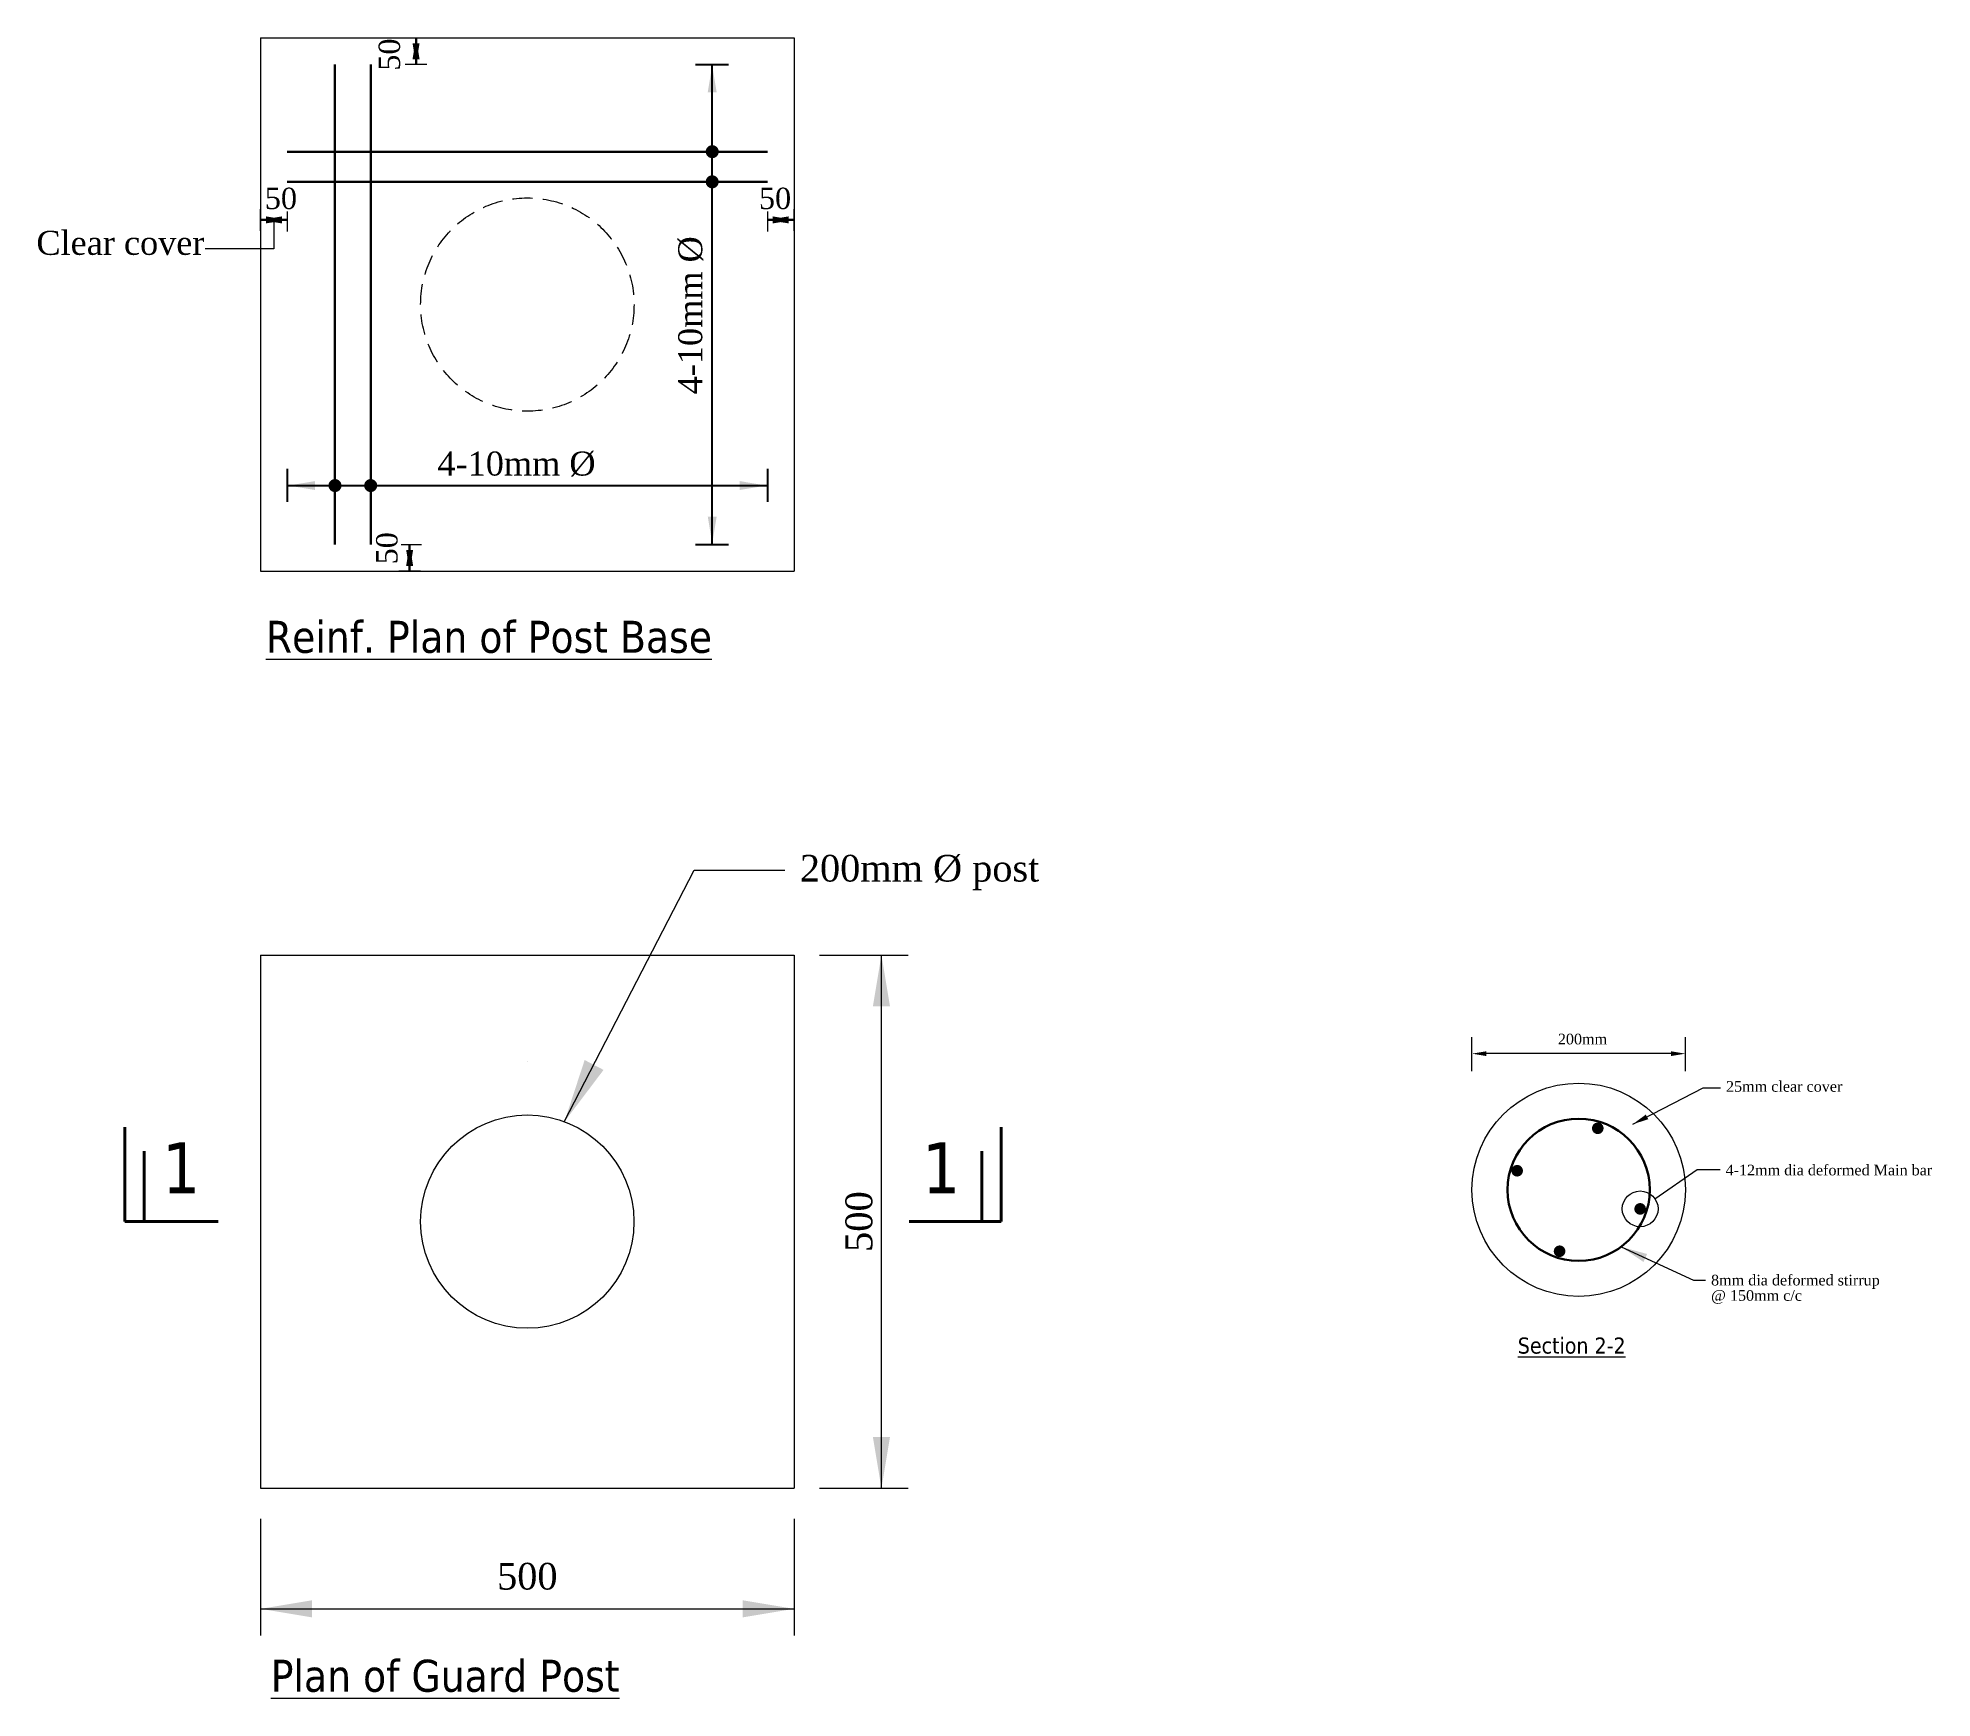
# Model space of a CAD drawing. Header units: millimetres. Extents: x -183654 to -22431, y 150806 to 371175.
# Drawn here: x -28820 to -27044, y 159339 to 160896 of the extents above; entities that cross this region are included whole.
import ezdxf

# ---------------------------------------------------------------- set-up
doc = ezdxf.new("R2010")
doc.units = ezdxf.units.MM
doc.header["$LTSCALE"] = 150
doc.header["$PDMODE"] = 35
doc.linetypes.add('CENTER', pattern=[50.8, 31.75, -6.35, 6.35, -6.35])
doc.linetypes.add('DASHED2', pattern=[9.525, 6.35, -3.175])
for name, color, linetype, lineweight in [('Bar', 5, 'Continuous', 30), ('Dimision', 7, 'Continuous', 9), ('Elevation', 21, 'Continuous', 20), ('Exta line', 70, 'Continuous', 0), ('L.L', 200, 'Continuous', 15), ('Text', 7, 'Continuous', 15)]:
    doc.layers.add(name, color=color, linetype=linetype, lineweight=lineweight)
doc.layers.add('Wall', color=11, linetype='Continuous')
doc.styles.get("Standard").update_dxf_attribs({"font": 'times.ttf'})
doc.styles.add('STYLE2', font='tahoma.ttf', dxfattribs={"height": 100})
doc.dimstyles.new('ISO-25', dxfattribs={"dimtxt": 75, "dimasz": 50, "dimexe": 75, "dimexo": 45.625, "dimgap": 20, "dimtad": 1, "dimtoh": 1, "dimdec": 1, "dimdsep": 46, "dimtxsty": 'Standard', "dimblk": 'DOT', "dimcen": 300, "dimclrd": 256, "dimclre": 256, "dimclrt": 256, "dimadec": 0, "dimazin": 0, "dimtfac": 1, "dimtdec": 1, "dimtix": 1, "dimtmove": 0, "dimatfit": 3, "dimfxl": 75, "dimlwd": -1, "dimarcsym": 0})
doc.dimstyles.get("Standard").update_dxf_attribs({"dimtxt": 100, "dimasz": 80, "dimexe": 80, "dimexo": 70, "dimgap": 30, "dimtad": 1, "dimdec": 1, "dimlfac": -1, "dimzin": 0, "dimdsep": 46, "dimtxsty": 'Standard', "dimblk": 'DOT', "dimcen": 400, "dimadec": 0, "dimazin": 0, "dimtfac": 1, "dimtdec": 1, "dimtix": 1, "dimtofl": 0, "dimtmove": 0, "dimatfit": 3, "dimfxl": 1, "dimtolj": 1, "dimtzin": 0, "dimarcsym": 0})

msp = doc.modelspace()

# ---------------------------------------------------------------- texts
at = {"layer": 'Dimision', "linetype": 'ByBlock', "attachment_point": 5, "rotation": 90}
for s, insert, char_height in [('50', (-28489.9, 160880.34), 20), ('50', (-28492.27, 160417.38), 20), ('\\A1;500', (-28049.71, 159785.95), 25.2)]:
    msp.add_mtext(s, dxfattribs=dict(at, insert=insert, char_height=char_height))
at = {"layer": 'Dimision', "linetype": 'ByBlock', "attachment_point": 5}
for s, insert, char_height in [('50', (-28591.68, 160745.37), 20), ('50', (-28128.48, 160745.37), 20), ('\\A1;500', (-28360.7, 159453.23), 25)]:
    msp.add_mtext(s, dxfattribs=dict(at, insert=insert, char_height=char_height))
at = {"layer": 'Text', "color": 7}
for s, height, p in [('Clear cover', 22.5011, (-28820.91, 160692.57)), ('4-10mm %%C ', 22.5011, (-28444.94, 160485.6)), ('200mm %%C post', 25, (-28105.2, 160104.87)), ('200mm', 10, (-27394.63, 159952.16)), ('25mm clear cover', 10, (-27236.98, 159907.76)), ('8mm dia deformed stirrup ', 10, (-27251.01, 159726.1)), ('@ 150mm c/c ', 10, (-27251.01, 159711.7))]:
    msp.add_text(s, height=height, dxfattribs=at).set_placement(p)
msp.add_text('4-10mm %%C ', height=22.5011, rotation=90, dxfattribs=at).set_placement((-28196.73, 160561.78))
at = {"layer": 'Text', "color": 7, "style": 'STYLE2'}
for s, height, p in [('%%UReinf. Plan of Post Base', 30, (-28605.81, 160319.39)), ('%%USection 2-2', 15.1111, (-27432.17, 159662.19)), ('%%UPlan of Guard Post', 30, (-28601.22, 159345.1))]:
    msp.add_text(s, height=height, dxfattribs=at).set_placement(p)
at = {"layer": 'Text', "color": 4, "style": 'STYLE2'}
for p in [(-28703.07, 159812.56), (-27990.48, 159812.56)]:
    msp.add_text('1', height=47.6, dxfattribs=at).set_placement(p)
at = {"layer": 'Text', "color": 7, "insert": (-27237.44, 159839.32), "char_height": 10, "width": 795.0627, "attachment_point": 1}
msp.add_mtext('4-12mm dia deformed Main bar ', dxfattribs=at)

# ---------------------------------------------------------------- blocks, each defined once
blk = doc.blocks.new('_Dot')
at = {"color": 0, "linetype": 'ByBlock', "lineweight": -2}
blk.add_line((-0.5, 0), (-1, 0), dxfattribs=at)
at = {"color": 0, "linetype": 'ByBlock', "const_width": 0.5}
blk.add_lwpolyline([(-0.25, 0, 1), (0.25, 0, 1)], format="xyb", close=True, dxfattribs=at)
blk = doc.blocks.new('*U15')
at = {"layer": 'Bar', "const_width": 5.42}
blk.add_lwpolyline([(-0.8, -2.6, -1), (0.8, 2.6, -1)], format="xyb", close=True, dxfattribs=at)
blk = doc.blocks.new('*U16')
at = {"layer": 'Dimision', "color": 0, "linetype": 'ByBlock', "lineweight": -2}
for p, rotation in [((-5884.3, 35575.6), 90.00000000000001), ((-5959.9, 35535.8), 180), ((-5920.1, 35460.3), 270)]:
    blk.add_blockref('*U15', p, dxfattribs=dict(at, rotation=rotation))
blk.add_blockref('*U15', (-5844.6, 35500), dxfattribs=at)

# ---------------------------------------------------------------- linework, layer by layer
at = {"layer": 'Bar'}
for p, q in [((-28540.99, 160420.84), (-28540.99, 160871.04)), ((-28507.53, 160420.84), (-28507.53, 160871.04)), ((-28135.58, 160789.33), (-28585.79, 160789.33)), ((-28135.58, 160761.05), (-28585.79, 160761.05))]:
    msp.add_line(p, q, dxfattribs=at)
msp.add_circle((-27375.12, 159815.82), 66.67, dxfattribs=at)
at = {"layer": 'Defpoints', "color": 0, "linetype": 'ByBlock'}
msp.add_point((-27970.39, 160021.92), dxfattribs=at)
at = {"layer": 'Dimision', "linetype": 'ByBlock'}
for p, q in [((-28454.82, 160871.04), (-28475.18, 160871.04)), ((-28610.7, 160715.16), (-28610.7, 160735.51)), ((-28110.67, 160715.16), (-28110.67, 160735.51)), ((-28460.85, 160395.93), (-28481.2, 160395.93)), ((-28086.65, 160035.95), (-28003.73, 160035.95)), ((-28028.73, 159535.95), (-28028.73, 160035.95)), ((-27475.12, 159926.96), (-27475.12, 159958.96)), ((-27275.12, 159926.96), (-27275.12, 159958.96)), ((-27288.45, 159943.48), (-27461.79, 159943.48)), ((-28086.65, 159535.95), (-28003.73, 159535.95)), ((-28610.7, 159507.29), (-28610.7, 159397.84)), ((-28110.7, 159507.29), (-28110.7, 159397.84)), ((-28610.7, 159422.84), (-28110.7, 159422.84))]:
    msp.add_line(p, q, dxfattribs=at)
at = {"layer": 'Dimision', "color": 7, "lineweight": 25, "ltscale": 10}
for p, q in [((-28203.07, 160871.04), (-28171.96, 160871.04)), ((-28585.7, 160491.94), (-28585.7, 160460.83)), ((-28135.67, 160491.94), (-28135.67, 160460.83)), ((-28203.07, 160421.02), (-28171.96, 160421.02))]:
    msp.add_line(p, q, dxfattribs=at)
at = {"layer": 'Dimision'}
for p, q in [((-28585.7, 160733.25), (-28585.7, 160714.32)), ((-28135.67, 160733.25), (-28135.67, 160714.32)), ((-28478.94, 160420.93), (-28460.01, 160420.93))]:
    msp.add_line(p, q, dxfattribs=at)
msp.add_lwpolyline([(-28598.2, 160725.34), (-28598.2, 160698.25), (-28662.72, 160698.25)], dxfattribs=at)
at = {"layer": 'Dimision', "ltscale": 10}
msp.add_lwpolyline([(-27303.67, 159807.44), (-27264.04, 159834.74), (-27242.52, 159834.74)], dxfattribs=at)
at = {"layer": 'Dimision', "linetype": 'ByBlock'}
for points in [[(-28036.73, 159987.95), (-28020.73, 159987.95), (-28028.73, 160035.95)], [(-27461.79, 159941.26), (-27461.79, 159945.7), (-27475.12, 159943.48)], [(-27288.45, 159941.26), (-27288.45, 159945.7), (-27275.12, 159943.48)], [(-28036.73, 159583.95), (-28020.73, 159583.95), (-28028.73, 159535.95)], [(-28562.7, 159430.84), (-28562.7, 159414.84), (-28610.7, 159422.84)], [(-28158.7, 159430.84), (-28158.7, 159414.84), (-28110.7, 159422.84)]]:
    msp.add_solid(points, dxfattribs=at)
at = {"layer": 'Elevation', "color": 5}
for p, q in [((-28610.7, 160035.95), (-28110.7, 160035.95)), ((-28610.7, 160035.95), (-28610.7, 159535.95)), ((-28110.7, 160035.95), (-28110.7, 159535.95)), ((-28610.7, 159535.95), (-28110.7, 159535.95))]:
    msp.add_line(p, q, dxfattribs=at)
at = {"layer": 'Elevation', "color": 5, "linetype": 'DASHED2', "ltscale": 0.02}
msp.add_circle((-28360.69, 160645.94), 100, dxfattribs=at)
at = {"layer": 'Exta line', "color": 7, "lineweight": 25}
for points in [[(-28187.37, 160524.32), (-28187.37, 160871.04)], [(-28187.37, 160421.02), (-28187.37, 160871.04)], [(-28585.7, 160476.24), (-28135.67, 160476.24)], [(-28482.4, 160476.24), (-28135.67, 160476.24)]]:
    msp.add_lwpolyline(points, dxfattribs=at)
at = {"layer": 'Exta line', "color": 7, "lineweight": 25, "const_width": 6.09}
for points in [[(-28190.42, 160789.33, 1), (-28184.32, 160789.33, 1)], [(-28190.42, 160761.05, 1), (-28184.32, 160761.05, 1)], [(-28544.04, 160476.24, 1), (-28537.94, 160476.24, 1)], [(-28510.58, 160476.24, 1), (-28504.49, 160476.24, 1)]]:
    msp.add_lwpolyline(points, format="xyb", close=True, dxfattribs=at)
at = {"layer": 'Exta line', "color": 1}
msp.add_circle((-28360.7, 159785.95), 100, dxfattribs=at)
at = {"layer": 'Exta line'}
msp.add_circle((-27317.47, 159797.93), 16.76, dxfattribs=at)
at = {"layer": 'Exta line', "color": 7, "lineweight": 25}
for points in [[(-28183.2, 160845.1), (-28187.37, 160870.1), (-28191.54, 160845.1)], [(-28559.75, 160472.07), (-28584.75, 160476.24), (-28559.75, 160480.41)], [(-28161.62, 160472.07), (-28136.62, 160476.24), (-28161.62, 160480.41)], [(-28183.2, 160446.97), (-28187.37, 160421.97), (-28191.54, 160446.97)]]:
    msp.add_solid(points, dxfattribs=at)
at = {"layer": 'L.L', "color": 1}
for p, q in [((-28610.7, 160895.95), (-28110.67, 160895.95)), ((-28610.7, 160895.95), (-28610.7, 160395.93)), ((-28110.67, 160895.95), (-28110.67, 160395.93)), ((-28610.7, 160395.93), (-28110.67, 160395.93))]:
    msp.add_line(p, q, dxfattribs=at)
at = {"layer": 'L.L'}
msp.add_circle((-27375.12, 159815.82), 100, dxfattribs=at)
at = {"layer": 'Text', "color": 7}
for p, q in [((-28326.05, 159879.38), (-28204.41, 160115.6)), ((-28204.41, 160115.6), (-28119.39, 160115.6)), ((-28360.7, 159935.95), (-28360.7, 159935.95))]:
    msp.add_line(p, q, dxfattribs=at)
msp.add_solid([(-28289.23, 159928.23), (-28306.96, 159937.5), (-28325.89, 159879.69)], dxfattribs=at)
at = {"layer": 'Wall', "color": 5, "lineweight": 40}
for p, q in [((-28737.95, 159785.95), (-28737.95, 159874.59)), ((-27916.49, 159785.95), (-27916.49, 159874.59)), ((-28719.85, 159785.95), (-28719.85, 159851.99)), ((-27934.59, 159785.95), (-27934.59, 159851.99))]:
    msp.add_line(p, q, dxfattribs=at)
at = {"layer": 'Wall', "linetype": 'CENTER', "lineweight": 40, "ltscale": 6}
for p, q in [((-28650.57, 159785.95), (-28737.95, 159785.95)), ((-27916.49, 159785.95), (-28002.78, 159785.95))]:
    msp.add_line(p, q, dxfattribs=at)

# ---------------------------------------------------------------- block references
at = {"layer": 'Dimision'}
msp.add_blockref('*U16', (-21472.91, 124297.88), dxfattribs=at)

msp.set_redraw_order([(e.dxf.handle, doc.entitydb.next_handle()) for e in msp.query("TEXT MTEXT ATTDEF DIMENSION ARC_DIMENSION")])  # texts and dimensions are drawn at this point

# ---------------------------------------------------------------- leaders
at = {"layer": 'Dimision'}
for points in [[(-28465, 160896.05), (-28465, 160871.04)], [(-28465, 160871.04), (-28465, 160896.05)], [(-28585.7, 160725.34), (-28610.7, 160725.34)], [(-28610.7, 160725.34), (-28585.7, 160725.34)], [(-28135.67, 160725.34), (-28110.67, 160725.34)], [(-28110.67, 160725.34), (-28135.67, 160725.34)], [(-28471.02, 160420.93), (-28471.02, 160395.93)], [(-28471.02, 160395.93), (-28471.02, 160420.93)]]:
    msp.add_leader(points, dimstyle='Standard', override={"dimscale": 1, "dimasz": 20, "dimtad": 0}, dxfattribs=at)
at = {"layer": 'Dimision', "ltscale": 10}
for points, override in [([(-27324.39, 159877.28), (-27258.54, 159911.33), (-27242.28, 159911.33)], {"dimasz": 15, "dimgap": 20, "dimtad": 0}), ([(-27335.34, 159762.32), (-27267.48, 159731.05), (-27256.23, 159731.05)], {"dimasz": 25, "dimgap": 20, "dimtad": 0})]:
    msp.add_leader(points, dimstyle='ISO-25', override=override, dxfattribs=at)

doc.saveas('drawing.dxf')
